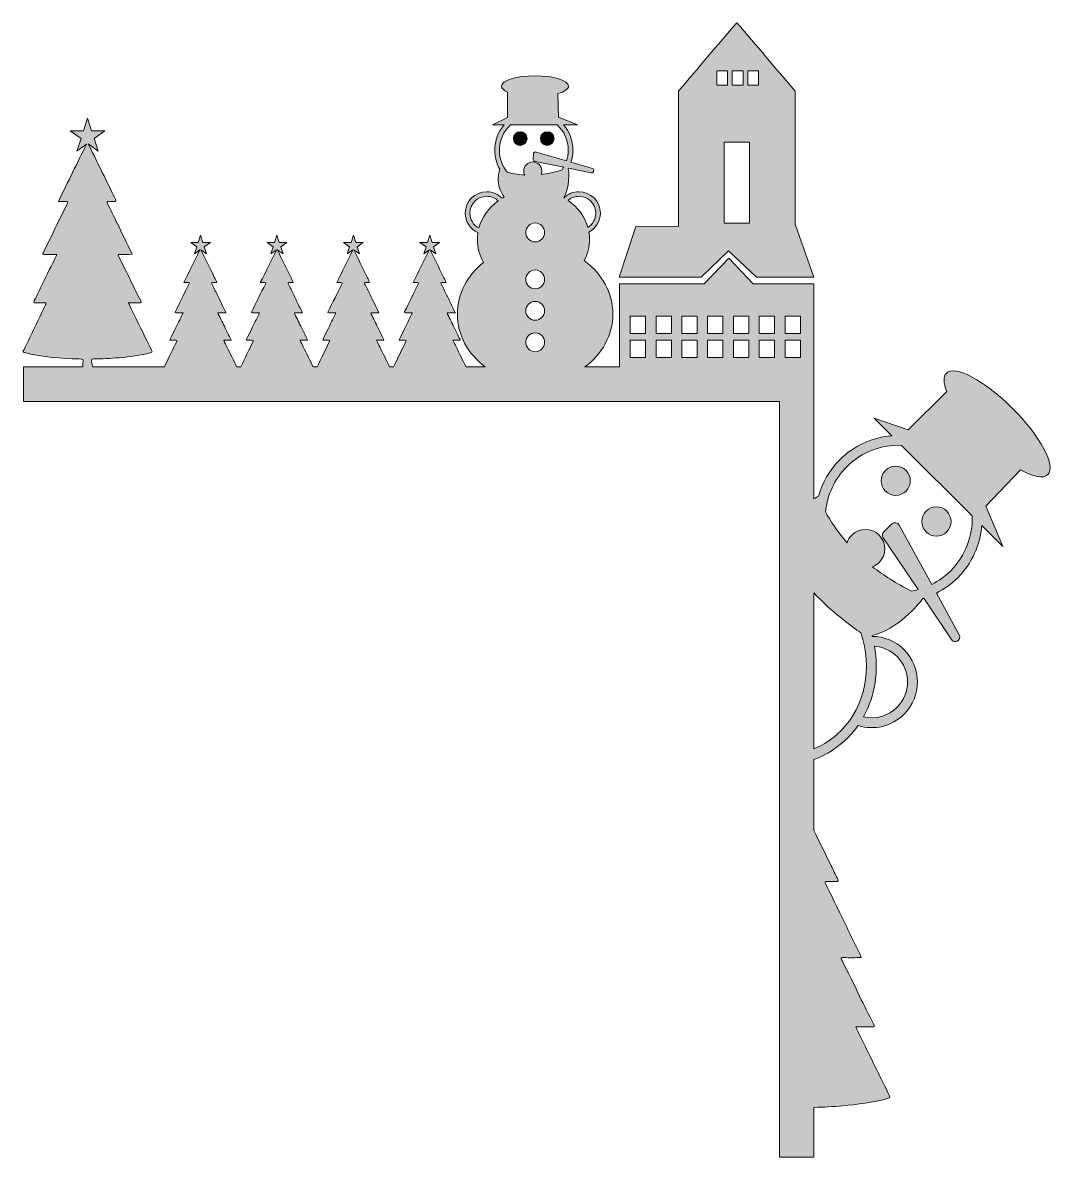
# Model space of a CAD drawing. Extents: x 229 to 2771, y -2895 to -104.
import ezdxf

# ---------------------------------------------------------------- set-up
doc = ezdxf.new("R2010")
doc.units = 0
doc.header["$MEASUREMENT"] = 0
doc.layers.add('Layer 1', color=7, linetype='Continuous')

# ---------------------------------------------------------------- blocks, each defined once
blk = doc.blocks.new('block 2')
at = {"layer": 'Layer 1', "true_color": 0xef5622}
h = blk.add_hatch(color=20, dxfattribs=at)
h.dxf.hatch_style = 2
edge = h.paths.add_edge_path()
edge.add_spline(control_points=[(1965.3, -665.1), (1965.3, -665.1), (2034.1, -729.9), (2034.1, -729.9), (2034.1, -729.9), (2175.4, -729.9), (2175.4, -729.9), (2175.4, -729.9), (2130.2, -602.1), (2130.2, -602.1), (2130.2, -602.1), (2129.3, -602.1), (2129.3, -602.1), (2129.3, -602.1), (2129.3, -272.4), (2129.3, -272.4), (2081.4, -216.4), (2033.5, -160.4), (1985.7, -104.3), (1937.8, -160.4), (1890, -216.4), (1842.1, -272.4), (1842.1, -272.4), (1842.1, -604.8), (1842.1, -604.8), (1842.1, -604.8), (1737.6, -605.8), (1737.6, -605.8), (1737.6, -605.8), (1696.3, -729.9), (1696.3, -729.9), (1696.3, -729.9), (1897.8, -729.9), (1897.8, -729.9), (1897.8, -729.9), (1965.3, -665.1), (1965.3, -665.1)], knot_values=[0, 0, 0, 0, 1, 1, 1, 2, 2, 2, 3, 3, 3, 4, 4, 4, 5, 5, 5, 6, 6, 6, 7, 7, 7, 8, 8, 8, 9, 9, 9, 10, 10, 10, 11, 11, 11, 12, 12, 12, 12], degree=3, periodic=1)
h.paths.add_polyline_path([(2017.2, -597.5), (1954.2, -597.5), (1954.2, -397.9), (2017.2, -397.9)])
h.paths.add_polyline_path([(2012.7, -222.8), (2039.4, -222.8), (2039.4, -258.3), (2012.7, -258.3)])
h.paths.add_polyline_path([(1974.6, -222.8), (2001.3, -222.8), (2001.3, -258.3), (1974.6, -258.3)])
h.paths.add_polyline_path([(1936.5, -222.8), (1963.2, -222.8), (1963.2, -258.3), (1936.5, -258.3)])
h = blk.add_hatch(color=20, dxfattribs=at)
h.dxf.hatch_style = 2
edge = h.paths.add_edge_path()
edge.add_spline(control_points=[(2663.8, -1053), (2594.9, -984.1), (2522.1, -945.4), (2501.1, -966.4), (2492.9, -974.6), (2493.8, -990.7), (2502, -1011.3), (2502, -1011.3), (2407.2, -1106.1), (2407.2, -1106.1), (2407.2, -1106.1), (2323.7, -1076.8), (2323.7, -1076.8), (2323.7, -1076.8), (2367.1, -1120.2), (2367.1, -1120.2), (2320.3, -1124), (2274.6, -1143.7), (2238.8, -1179.5), (2213.1, -1205.2), (2195.7, -1236.2), (2186.5, -1269), (2182.6, -1271), (2178.9, -1273.2), (2175.3, -1275.3), (2175.3, -1275.3), (2175.3, -985), (2175.3, -985), (2175.3, -985), (2175.4, -985), (2175.4, -985), (2175.4, -985), (2175.4, -746.5), (2175.4, -746.5), (2175.4, -746.5), (2026.2, -746.5), (2026.2, -746.5), (2026.2, -746.5), (1965.8, -683.8), (1965.8, -683.8), (1965.8, -683.8), (1905.4, -746.5), (1905.4, -746.5), (1905.4, -746.5), (1696.8, -746.5), (1696.8, -746.5), (1696.8, -746.5), (1696.8, -951.1), (1696.8, -951.1), (1696.8, -951.1), (1612.3, -951.1), (1612.3, -951.1), (1654.1, -919.9), (1680.8, -873.2), (1680.8, -821), (1680.8, -768.1), (1653.4, -720.8), (1610.6, -689.6), (1619, -673.5), (1623.5, -655.7), (1623.5, -637.8), (1623.5, -631.5), (1622.9, -625.4), (1621.9, -619.3), (1639.1, -610.4), (1650.2, -592.5), (1650.2, -572.7), (1650.2, -543.7), (1626.6, -520), (1597.6, -520), (1583.7, -520), (1570.6, -525.4), (1560.8, -535.1), (1560.5, -534.9), (1560.2, -534.7), (1559.9, -534.6), (1575.8, -508.9), (1572.5, -472.4), (1571.3, -463), (1571.4, -462.7), (1571.6, -462.4), (1571.7, -462.1), (1571.7, -462.1), (1627.8, -473.3), (1627.8, -473.3), (1630.4, -473.8), (1632.9, -472.3), (1633.8, -469.9), (1634.9, -467), (1633.3, -463.9), (1630.4, -463), (1630.4, -463), (1577.9, -447.6), (1577.9, -447.6), (1580.9, -438.2), (1582.6, -428.2), (1582.6, -417.7), (1582.6, -394.1), (1574, -372.4), (1559.8, -355.6), (1559.8, -355.6), (1594.1, -355.6), (1594.1, -355.6), (1594.1, -355.6), (1547.2, -336.5), (1547.2, -336.5), (1547.2, -336.5), (1545.8, -278.7), (1545.8, -278.7), (1561.9, -274), (1571.9, -267.5), (1571.9, -260.3), (1571.9, -246.3), (1534.9, -235), (1489.3, -235), (1443.7, -235), (1406.7, -246.3), (1406.7, -260.3), (1406.7, -265.7), (1412.4, -270.7), (1421.9, -274.8), (1421.9, -274.8), (1421.9, -337.7), (1421.9, -337.7), (1421.9, -337.7), (1384.6, -355.6), (1384.6, -355.6), (1384.6, -355.6), (1413.3, -355.6), (1413.3, -355.6), (1399.1, -372.4), (1390.5, -394.1), (1390.5, -417.7), (1390.5, -434.8), (1394.9, -450.8), (1402.8, -464.7), (1391.6, -500.5), (1406.7, -524.6), (1413.6, -533.2), (1411.9, -534.2), (1410.2, -535.2), (1408.5, -536.2), (1398.6, -525.9), (1385, -520), (1370.6, -520), (1341.5, -520), (1317.9, -543.7), (1317.9, -572.7), (1317.9, -593.6), (1330.3, -612.3), (1349.1, -620.7), (1348.2, -626.3), (1347.7, -632), (1347.7, -637.8), (1347.7, -657.4), (1353, -676.7), (1363, -693.9), (1323.4, -725), (1298.4, -770.5), (1298.4, -821), (1298.4, -873.2), (1325.1, -919.9), (1367, -951.1), (1367, -951.1), (1319.9, -951.1), (1319.9, -951.1), (1311.6, -934.7), (1303.6, -918.2), (1295.5, -901.7), (1292.9, -896.5), (1290.4, -891.3), (1287.6, -885.5), (1293.2, -885.5), (1298.2, -885.4), (1303.2, -885.5), (1305.9, -885.6), (1306.1, -884.9), (1305, -882.6), (1300.4, -873.6), (1295.7, -864.7), (1291.4, -855.5), (1285.9, -843.9), (1280.2, -832.3), (1274.3, -820.9), (1272.8, -818), (1273, -817.6), (1276.2, -817.9), (1281.7, -818.2), (1287.2, -818), (1293, -817.7), (1292.8, -817), (1292.7, -816.6), (1292.5, -816.2), (1285.7, -802.2), (1278.9, -788.2), (1272.1, -774.1), (1267.5, -764.8), (1263, -755.5), (1258.4, -746.3), (1257.3, -744.2), (1257.6, -743.5), (1260, -743.6), (1262.6, -743.7), (1265.4, -743.5), (1268, -743.7), (1270.9, -743.9), (1270.9, -742.9), (1269.7, -740.7), (1267.6, -736.7), (1265.7, -732.5), (1263.7, -728.4), (1253, -706.7), (1242.4, -685), (1231.7, -663.3), (1231.7, -663.2), (1231.6, -663.1), (1231.5, -663), (1231.5, -663), (1245.6, -673.2), (1245.6, -673.2), (1245.6, -673.2), (1239.9, -655.6), (1239.9, -655.6), (1239.9, -655.6), (1254.8, -644.8), (1254.8, -644.8), (1254.8, -644.8), (1236.4, -644.8), (1236.4, -644.8), (1236.4, -644.8), (1230.7, -627.2), (1230.7, -627.2), (1230.7, -627.2), (1224.9, -644.8), (1224.9, -644.8), (1224.9, -644.8), (1206.5, -644.8), (1206.5, -644.8), (1206.5, -644.8), (1221.4, -655.6), (1221.4, -655.6), (1221.4, -655.6), (1215.7, -673.2), (1215.7, -673.2), (1215.7, -673.2), (1229.2, -663.4), (1229.2, -663.4), (1216.2, -690), (1203.1, -716.6), (1189.8, -743.6), (1193.7, -743.6), (1196.9, -743.6), (1200.1, -743.6), (1203.9, -743.6), (1203.9, -743.6), (1202.2, -747.1), (1191.1, -769.6), (1180, -792.2), (1168.8, -814.8), (1167.6, -817.2), (1167.5, -818.2), (1170.7, -818.1), (1176.2, -817.9), (1181.7, -818), (1187.6, -818), (1187.1, -819.1), (1186.9, -819.7), (1186.6, -820.3), (1180.3, -833.2), (1174, -846.1), (1167.7, -859), (1163.8, -866.8), (1160.1, -874.7), (1156.1, -882.4), (1154.6, -885.2), (1155.4, -885.7), (1158.2, -885.5), (1162.1, -885.4), (1166, -885.6), (1169.9, -885.5), (1172.6, -885.3), (1173.3, -885.8), (1171.9, -888.5), (1161.8, -909.2), (1151.8, -930), (1141.7, -950.8), (1141.7, -950.9), (1141.7, -951), (1141.6, -951.1), (1141.6, -951.1), (1131.9, -951.1), (1131.9, -951.1), (1123.7, -934.7), (1115.7, -918.2), (1107.6, -901.7), (1105, -896.5), (1102.5, -891.3), (1099.6, -885.5), (1105.3, -885.5), (1110.3, -885.4), (1115.3, -885.5), (1118, -885.6), (1118.2, -884.9), (1117.1, -882.6), (1112.5, -873.6), (1107.8, -864.7), (1103.5, -855.5), (1098, -843.9), (1092.3, -832.3), (1086.3, -820.9), (1084.9, -818), (1085.1, -817.6), (1088.3, -817.9), (1093.8, -818.2), (1099.3, -818), (1105.1, -817.7), (1104.9, -817), (1104.7, -816.6), (1104.6, -816.2), (1097.8, -802.2), (1091, -788.2), (1084.1, -774.1), (1079.6, -764.8), (1075.1, -755.5), (1070.4, -746.3), (1069.4, -744.2), (1069.7, -743.5), (1072.1, -743.6), (1074.7, -743.7), (1077.4, -743.5), (1080.1, -743.7), (1083, -743.9), (1082.9, -742.9), (1081.8, -740.7), (1079.7, -736.7), (1077.8, -732.5), (1075.8, -728.4), (1065.1, -706.7), (1054.5, -685), (1043.8, -663.3), (1043.7, -663.2), (1043.7, -663.1), (1043.6, -663), (1043.6, -663), (1057.7, -673.2), (1057.7, -673.2), (1057.7, -673.2), (1052, -655.6), (1052, -655.6), (1052, -655.6), (1066.9, -644.8), (1066.9, -644.8), (1066.9, -644.8), (1048.4, -644.8), (1048.4, -644.8), (1048.4, -644.8), (1042.7, -627.2), (1042.7, -627.2), (1042.7, -627.2), (1037, -644.8), (1037, -644.8), (1037, -644.8), (1018.6, -644.8), (1018.6, -644.8), (1018.6, -644.8), (1033.5, -655.6), (1033.5, -655.6), (1033.5, -655.6), (1027.8, -673.2), (1027.8, -673.2), (1027.8, -673.2), (1041.3, -663.4), (1041.3, -663.4), (1028.2, -690), (1015.2, -716.6), (1001.9, -743.6), (1005.7, -743.6), (1008.9, -743.6), (1012.2, -743.6), (1015.9, -743.6), (1016, -743.6), (1014.3, -747.1), (1003.1, -769.6), (992, -792.2), (980.9, -814.8), (979.7, -817.2), (979.5, -818.2), (982.8, -818.1), (988.3, -817.9), (993.8, -818), (999.6, -818), (999.2, -819.1), (998.9, -819.7), (998.7, -820.3), (992.4, -833.2), (986.1, -846.1), (979.7, -859), (975.9, -866.8), (972.1, -874.7), (968.1, -882.4), (966.7, -885.2), (967.5, -885.7), (970.3, -885.5), (974.2, -885.4), (978.1, -885.6), (982, -885.5), (984.6, -885.3), (985.3, -885.8), (984, -888.5), (973.9, -909.2), (963.9, -930), (953.8, -950.8), (953.8, -950.9), (953.7, -951), (953.7, -951.1), (953.7, -951.1), (944, -951.1), (944, -951.1), (935.8, -934.7), (927.7, -918.2), (919.6, -901.7), (917.1, -896.5), (914.6, -891.3), (911.7, -885.5), (917.3, -885.5), (922.3, -885.4), (927.3, -885.5), (930.1, -885.6), (930.3, -884.9), (929.1, -882.6), (924.5, -873.6), (919.9, -864.7), (915.6, -855.5), (910.1, -843.9), (904.3, -832.3), (898.4, -820.9), (896.9, -818), (897.2, -817.6), (900.3, -817.9), (905.9, -818.2), (911.4, -818), (917.2, -817.7), (916.9, -817), (916.8, -816.6), (916.6, -816.2), (909.8, -802.2), (903, -788.2), (896.2, -774.1), (891.7, -764.8), (887.1, -755.5), (882.5, -746.3), (881.5, -744.2), (881.8, -743.5), (884.2, -743.6), (886.8, -743.7), (889.5, -743.5), (892.2, -743.7), (895.1, -743.9), (895, -742.9), (893.9, -740.7), (891.8, -736.7), (889.9, -732.5), (887.9, -728.4), (877.2, -706.7), (866.5, -685), (855.9, -663.3), (855.8, -663.2), (855.7, -663.1), (855.7, -663), (855.7, -663), (869.8, -673.2), (869.8, -673.2), (869.8, -673.2), (864, -655.6), (864, -655.6), (864, -655.6), (879, -644.8), (879, -644.8), (879, -644.8), (860.5, -644.8), (860.5, -644.8), (860.5, -644.8), (854.8, -627.2), (854.8, -627.2), (854.8, -627.2), (849.1, -644.8), (849.1, -644.8), (849.1, -644.8), (830.7, -644.8), (830.7, -644.8), (830.7, -644.8), (845.6, -655.6), (845.6, -655.6), (845.6, -655.6), (839.9, -673.2), (839.9, -673.2), (839.9, -673.2), (853.4, -663.4), (853.4, -663.4), (840.3, -690), (827.2, -716.6), (813.9, -743.6), (817.8, -743.6), (821, -743.6), (824.2, -743.6), (828, -743.6), (828, -743.6), (826.3, -747.1), (815.2, -769.6), (804.1, -792.2), (793, -814.8), (791.8, -817.2), (791.6, -818.2), (794.9, -818.1), (800.4, -817.9), (805.9, -818), (811.7, -818), (811.3, -819.1), (811, -819.7), (810.7, -820.3), (804.4, -833.2), (798.1, -846.1), (791.8, -859), (788, -866.8), (784.2, -874.7), (780.2, -882.4), (778.8, -885.2), (779.6, -885.7), (782.3, -885.5), (786.2, -885.4), (790.2, -885.6), (794, -885.5), (796.7, -885.3), (797.4, -885.8), (796.1, -888.5), (786, -909.2), (776, -930), (765.9, -950.8), (765.8, -950.9), (765.8, -951), (765.7, -951.1), (765.7, -951.1), (756.1, -951.1), (756.1, -951.1), (747.9, -934.7), (739.8, -918.2), (731.7, -901.7), (729.2, -896.5), (726.7, -891.3), (723.8, -885.5), (729.4, -885.5), (734.4, -885.4), (739.4, -885.5), (742.2, -885.6), (742.4, -884.9), (741.2, -882.6), (736.6, -873.6), (731.9, -864.7), (727.7, -855.5), (722.2, -843.9), (716.4, -832.3), (710.5, -820.9), (709, -818), (709.3, -817.6), (712.4, -817.9), (718, -818.2), (723.5, -818), (729.2, -817.7), (729, -817), (728.9, -816.6), (728.7, -816.2), (721.9, -802.2), (715.1, -788.2), (708.3, -774.2), (703.8, -764.8), (699.2, -755.5), (694.6, -746.3), (693.6, -744.2), (693.8, -743.5), (696.2, -743.6), (698.9, -743.7), (701.6, -743.5), (704.2, -743.7), (707.2, -743.9), (707.1, -742.9), (706, -740.7), (703.8, -736.7), (701.9, -732.5), (699.9, -728.4), (689.3, -706.7), (678.6, -685), (667.9, -663.3), (667.9, -663.2), (667.8, -663.1), (667.7, -663), (667.7, -663), (681.8, -673.2), (681.8, -673.2), (681.8, -673.2), (676.1, -655.6), (676.1, -655.6), (676.1, -655.6), (691.1, -644.8), (691.1, -644.8), (691.1, -644.8), (672.6, -644.8), (672.6, -644.8), (672.6, -644.8), (666.9, -627.2), (666.9, -627.2), (666.9, -627.2), (661.2, -644.8), (661.2, -644.8), (661.2, -644.8), (642.7, -644.8), (642.7, -644.8), (642.7, -644.8), (657.7, -655.6), (657.7, -655.6), (657.7, -655.6), (652, -673.2), (652, -673.2), (652, -673.2), (665.5, -663.4), (665.5, -663.4), (652.4, -690), (639.3, -716.6), (626, -743.6), (629.9, -743.6), (633.1, -743.6), (636.3, -743.6), (640.1, -743.6), (640.1, -743.6), (638.4, -747.1), (627.3, -769.7), (616.2, -792.2), (605, -814.8), (603.8, -817.2), (603.7, -818.2), (607, -818.1), (612.4, -817.8), (618, -818), (623.8, -818), (623.3, -819.1), (623.1, -819.7), (622.8, -820.3), (616.5, -833.2), (610.2, -846.1), (603.9, -859), (600.1, -866.8), (596.3, -874.7), (592.3, -882.4), (590.8, -885.2), (591.6, -885.7), (594.4, -885.5), (598.3, -885.4), (602.2, -885.6), (606.1, -885.5), (608.8, -885.4), (609.5, -885.8), (608.2, -888.5), (598, -909.2), (588, -930), (578, -950.8), (577.9, -950.9), (577.9, -951), (577.8, -951.1), (577.8, -951.1), (402.4, -951.1), (402.4, -951.1), (400.1, -949), (399.6, -944.8), (398.7, -936.3), (398.3, -932.2), (399.7, -931.4), (403.4, -931.4), (424.6, -931.3), (445.7, -930.2), (466.7, -928.4), (492.5, -926.1), (518.1, -922.8), (543.2, -916.1), (546.5, -915.2), (549, -914.7), (546.6, -910), (531.9, -880.6), (517.5, -851.1), (503, -821.6), (498.5, -812.5), (494.1, -803.4), (489.1, -793.1), (498.9, -793.1), (507.7, -792.9), (516.5, -793.2), (521.3, -793.4), (521.7, -792), (519.7, -788), (511.6, -772.2), (503.4, -756.5), (495.9, -740.5), (486.2, -719.9), (476.1, -699.7), (465.7, -679.5), (463.1, -674.5), (463.5, -673.9), (469.1, -674.2), (478.8, -674.9), (488.5, -674.5), (498.6, -673.9), (498.2, -672.8), (498, -672), (497.7, -671.4), (485.8, -646.7), (473.8, -622.1), (461.9, -597.4), (453.9, -581.1), (445.9, -564.7), (437.8, -548.4), (436, -544.9), (436.4, -543.5), (440.6, -543.7), (445.3, -544), (450, -543.5), (454.7, -543.9), (459.8, -544.2), (459.7, -542.5), (457.7, -538.7), (454, -531.6), (450.7, -524.2), (447.1, -517), (428.4, -478.9), (409.6, -440.8), (390.9, -402.6), (390.8, -402.4), (390.7, -402.2), (390.6, -402), (390.6, -402), (415.3, -420), (415.3, -420), (415.3, -420), (405.3, -389.2), (405.3, -389.2), (405.3, -389.2), (431.5, -370.1), (431.5, -370.1), (431.5, -370.1), (399.1, -370.1), (399.1, -370.1), (399.1, -370.1), (389.1, -339.3), (389.1, -339.3), (389.1, -339.3), (379.1, -370.1), (379.1, -370.1), (379.1, -370.1), (346.6, -370.1), (346.6, -370.1), (346.6, -370.1), (372.9, -389.2), (372.9, -389.2), (372.9, -389.2), (362.8, -420), (362.8, -420), (362.8, -420), (386.6, -402.8), (386.6, -402.8), (363.6, -449.5), (340.6, -496.2), (317.2, -543.8), (324, -543.8), (329.7, -543.8), (335.3, -543.8), (342, -543.8), (342, -543.8), (339, -549.9), (319.5, -589.5), (300, -629.2), (280.4, -668.8), (278.3, -673.1), (278, -674.9), (283.7, -674.6), (293.4, -674.2), (303.1, -674.5), (313.3, -674.5), (312.5, -676.5), (312.1, -677.5), (311.6, -678.6), (300.5, -701.2), (289.5, -723.9), (278.3, -746.6), (271.6, -760.3), (265, -774.1), (258, -787.6), (255.4, -792.6), (256.8, -793.4), (261.7, -793.2), (268.6, -792.9), (275.4, -793.3), (282.3, -793.1), (287, -792.9), (288.2, -793.7), (285.9, -798.4), (268.1, -834.9), (250.5, -871.4), (232.8, -907.9), (229.5, -914.6), (229.5, -914.6), (237, -916.5), (279.8, -927.5), (323.5, -930), (367.4, -931.4), (379.3, -931.7), (379.3, -931.4), (377.7, -943), (377.6, -943.8), (377.5, -944.5), (377.5, -945.3), (377.5, -947.9), (377.1, -949.8), (376.1, -951.1), (376.1, -951.1), (231.3, -951.1), (231.3, -951.1), (231.3, -951.1), (231.3, -1035.7), (231.3, -1035.7), (231.3, -1035.7), (2090.7, -1035.7), (2090.7, -1035.7), (2090.7, -1035.7), (2090.7, -1967.4), (2090.7, -1967.4), (2090.7, -1967.4), (2090.7, -1979.8), (2090.7, -1979.8), (2090.7, -1979.8), (2090.7, -2096.2), (2090.7, -2096.2), (2090.7, -2096.2), (2090.7, -2096.2), (2090.7, -2096.2), (2090.7, -2096.2), (2090.7, -2772.3), (2090.7, -2772.3), (2090.7, -2772.3), (2090.7, -2803.7), (2090.7, -2803.7), (2090.7, -2803.7), (2090.7, -2885.8), (2090.7, -2885.8), (2090.7, -2885.8), (2090.7, -2885.8), (2090.7, -2885.8), (2090.7, -2885.8), (2090.7, -2895.1), (2090.7, -2895.1), (2090.7, -2895.1), (2175.3, -2895.1), (2175.3, -2895.1), (2175.3, -2895.1), (2175.3, -2883), (2175.3, -2883), (2175.3, -2883), (2175.3, -2804), (2175.3, -2804), (2175.3, -2804), (2175.3, -2772.4), (2175.3, -2772.4), (2198.9, -2771.9), (2222.5, -2770.5), (2246, -2768.4), (2283, -2765.2), (2319.7, -2760.5), (2355.7, -2750.8), (2360.5, -2749.5), (2364, -2748.9), (2360.6, -2742.1), (2339.5, -2699.9), (2318.8, -2657.5), (2298, -2615.2), (2291.6, -2602.2), (2285.3, -2589.1), (2278.1, -2574.4), (2292.2, -2574.4), (2304.8, -2574.1), (2317.4, -2574.5), (2324.4, -2574.7), (2324.9, -2572.8), (2322, -2567), (2310.4, -2544.4), (2298.6, -2521.8), (2287.8, -2498.8), (2274, -2469.4), (2259.4, -2440.3), (2244.5, -2411.4), (2240.8, -2404.2), (2241.4, -2403.2), (2249.4, -2403.8), (2263.3, -2404.7), (2277.2, -2404.2), (2291.8, -2403.3), (2291.2, -2401.6), (2290.9, -2400.6), (2290.4, -2399.7), (2273.3, -2364.3), (2256.2, -2328.9), (2239, -2293.6), (2227.6, -2270.1), (2216.1, -2246.6), (2204.4, -2223.2), (2201.9, -2218.2), (2202.5, -2216.2), (2208.5, -2216.5), (2215.3, -2216.8), (2222, -2216.2), (2228.8, -2216.7), (2236.1, -2217.2), (2236, -2214.7), (2233.1, -2209.2), (2227.8, -2199), (2223, -2188.5), (2217.9, -2178.2), (2203.7, -2149.3), (2189.5, -2120.5), (2175.3, -2091.6), (2175.3, -2091.6), (2175.3, -1982), (2175.3, -1982), (2175.3, -1982), (2175.3, -1967.4), (2175.3, -1967.4), (2175.3, -1967.4), (2175.3, -1917), (2175.3, -1917), (2206.6, -1905), (2235, -1886.7), (2258.4, -1863.3), (2267.9, -1853.9), (2276.3, -1843.8), (2283.9, -1833.2), (2323.3, -1845.6), (2367, -1835.4), (2397, -1805.4), (2440.8, -1761.6), (2440.8, -1690.3), (2397, -1646.5), (2376, -1625.5), (2348.1, -1613.9), (2318.8, -1613.7), (2318.7, -1613), (2318.5, -1612.3), (2318.3, -1611.6), (2380.9, -1596.8), (2431, -1536.7), (2443.5, -1520.6), (2444.2, -1520.5), (2444.8, -1520.2), (2445.4, -1520), (2445.4, -1520), (2513.3, -1621.6), (2513.3, -1621.6), (2516.4, -1626.2), (2522.4, -1627.9), (2527.5, -1625.5), (2533.3, -1622.8), (2535.7, -1615.6), (2532.6, -1609.9), (2532.6, -1609.9), (2476.5, -1507.4), (2476.5, -1507.4), (2495.4, -1497.9), (2513.1, -1485.3), (2528.9, -1469.5), (2564.6, -1433.8), (2584.3, -1388), (2588.1, -1341.3), (2588.1, -1341.3), (2639.9, -1393.1), (2639.9, -1393.1), (2639.9, -1393.1), (2598, -1293.4), (2598, -1293.4), (2598, -1293.4), (2683.2, -1204), (2683.2, -1204), (2714.4, -1221.4), (2739.5, -1226.7), (2750.4, -1215.7), (2771.4, -1194.7), (2732.7, -1121.8), (2663.8, -1053)], knot_values=[0, 0, 0, 0, 1, 1, 1, 2, 2, 2, 3, 3, 3, 4, 4, 4, 5, 5, 5, 6, 6, 6, 7, 7, 7, 8, 8, 8, 9, 9, 9, 10, 10, 10, 11, 11, 11, 12, 12, 12, 13, 13, 13, 14, 14, 14, 15, 15, 15, 16, 16, 16, 17, 17, 17, 18, 18, 18, 19, 19, 19, 20, 20, 20, 21, 21, 21, 22, 22, 22, 23, 23, 23, 24, 24, 24, 25, 25, 25, 26, 26, 26, 27, 27, 27, 28, 28, 28, 29, 29, 29, 30, 30, 30, 31, 31, 31, 32, 32, 32, 33, 33, 33, 34, 34, 34, 35, 35, 35, 36, 36, 36, 37, 37, 37, 38, 38, 38, 39, 39, 39, 40, 40, 40, 41, 41, 41, 42, 42, 42, 43, 43, 43, 44, 44, 44, 45, 45, 45, 46, 46, 46, 47, 47, 47, 48, 48, 48, 49, 49, 49, 50, 50, 50, 51, 51, 51, 52, 52, 52, 53, 53, 53, 54, 54, 54, 55, 55, 55, 56, 56, 56, 57, 57, 57, 58, 58, 58, 59, 59, 59, 60, 60, 60, 61, 61, 61, 62, 62, 62, 63, 63, 63, 64, 64, 64, 65, 65, 65, 66, 66, 66, 67, 67, 67, 68, 68, 68, 69, 69, 69, 70, 70, 70, 71, 71, 71, 72, 72, 72, 73, 73, 73, 74, 74, 74, 75, 75, 75, 76, 76, 76, 77, 77, 77, 78, 78, 78, 79, 79, 79, 80, 80, 80, 81, 81, 81, 82, 82, 82, 83, 83, 83, 84, 84, 84, 85, 85, 85, 86, 86, 86, 87, 87, 87, 88, 88, 88, 89, 89, 89, 90, 90, 90, 91, 91, 91, 92, 92, 92, 93, 93, 93, 94, 94, 94, 95, 95, 95, 96, 96, 96, 97, 97, 97, 98, 98, 98, 99, 99, 99, 100, 100, 100, 101, 101, 101, 102, 102, 102, 103, 103, 103, 104, 104, 104, 105, 105, 105, 106, 106, 106, 107, 107, 107, 108, 108, 108, 109, 109, 109, 110, 110, 110, 111, 111, 111, 112, 112, 112, 113, 113, 113, 114, 114, 114, 115, 115, 115, 116, 116, 116, 117, 117, 117, 118, 118, 118, 119, 119, 119, 120, 120, 120, 121, 121, 121, 122, 122, 122, 123, 123, 123, 124, 124, 124, 125, 125, 125, 126, 126, 126, 127, 127, 127, 128, 128, 128, 129, 129, 129, 130, 130, 130, 131, 131, 131, 132, 132, 132, 133, 133, 133, 134, 134, 134, 135, 135, 135, 136, 136, 136, 137, 137, 137, 138, 138, 138, 139, 139, 139, 140, 140, 140, 141, 141, 141, 142, 142, 142, 143, 143, 143, 144, 144, 144, 145, 145, 145, 146, 146, 146, 147, 147, 147, 148, 148, 148, 149, 149, 149, 150, 150, 150, 151, 151, 151, 152, 152, 152, 153, 153, 153, 154, 154, 154, 155, 155, 155, 156, 156, 156, 157, 157, 157, 158, 158, 158, 159, 159, 159, 160, 160, 160, 161, 161, 161, 162, 162, 162, 163, 163, 163, 164, 164, 164, 165, 165, 165, 166, 166, 166, 167, 167, 167, 168, 168, 168, 169, 169, 169, 170, 170, 170, 171, 171, 171, 172, 172, 172, 173, 173, 173, 174, 174, 174, 175, 175, 175, 176, 176, 176, 177, 177, 177, 178, 178, 178, 179, 179, 179, 180, 180, 180, 181, 181, 181, 182, 182, 182, 183, 183, 183, 184, 184, 184, 185, 185, 185, 186, 186, 186, 187, 187, 187, 188, 188, 188, 189, 189, 189, 190, 190, 190, 191, 191, 191, 192, 192, 192, 193, 193, 193, 194, 194, 194, 195, 195, 195, 196, 196, 196, 197, 197, 197, 198, 198, 198, 199, 199, 199, 200, 200, 200, 201, 201, 201, 202, 202, 202, 203, 203, 203, 204, 204, 204, 205, 205, 205, 206, 206, 206, 207, 207, 207, 208, 208, 208, 209, 209, 209, 210, 210, 210, 211, 211, 211, 212, 212, 212, 213, 213, 213, 214, 214, 214, 215, 215, 215, 216, 216, 216, 217, 217, 217, 218, 218, 218, 219, 219, 219, 220, 220, 220, 221, 221, 221, 222, 222, 222, 223, 223, 223, 224, 224, 224, 225, 225, 225, 226, 226, 226, 227, 227, 227, 228, 228, 228, 229, 229, 229, 230, 230, 230, 231, 231, 231, 232, 232, 232, 233, 233, 233, 234, 234, 234, 235, 235, 235, 236, 236, 236, 237, 237, 237, 238, 238, 238, 239, 239, 239, 240, 240, 240, 241, 241, 241, 242, 242, 242, 243, 243, 243, 244, 244, 244, 245, 245, 245, 246, 246, 246, 247, 247, 247, 248, 248, 248, 249, 249, 249, 250, 250, 250, 251, 251, 251, 252, 252, 252, 253, 253, 253, 254, 254, 254, 255, 255, 255, 256, 256, 256, 257, 257, 257, 258, 258, 258, 259, 259, 259, 260, 260, 260, 261, 261, 261, 262, 262, 262, 263, 263, 263, 264, 264, 264, 265, 265, 265, 266, 266, 266, 267, 267, 267, 268, 268, 268, 269, 269, 269, 270, 270, 270, 271, 271, 271, 272, 272, 272, 273, 273, 273, 274, 274, 274, 275, 275, 275, 276, 276, 276, 277, 277, 277, 278, 278, 278, 279, 279, 279, 280, 280, 280, 281, 281, 281, 282, 282, 282, 283, 283, 283, 284, 284, 284, 285, 285, 285, 286, 286, 286, 287, 287, 287, 288, 288, 288, 289, 289, 289, 290, 290, 290, 291, 291, 291, 292, 292, 292, 293, 293, 293, 294, 294, 294, 295, 295, 295, 296, 296, 296, 297, 297, 297, 298, 298, 298, 299, 299, 299, 300, 300, 300, 301, 301, 301, 302, 302, 302, 303, 303, 303, 304, 304, 304, 305, 305, 305, 306, 306, 306, 307, 307, 307, 308, 308, 308, 309, 309, 309, 310, 310, 310, 311, 311, 311, 312, 312, 312, 313, 313, 313, 314, 314, 314, 315, 315, 315, 316, 316, 316, 317, 317, 317, 318, 318, 318, 319, 319, 319, 320, 320, 320, 321, 321, 321, 322, 322, 322, 323, 323, 323, 324, 324, 324, 325, 325, 325, 326, 326, 326, 327, 327, 327, 328, 328, 328, 329, 329, 329, 330, 330, 330, 330], degree=3, periodic=1)
edge = h.paths.add_edge_path()
edge.add_spline(control_points=[(1351.5, -609.3), (1338, -602.3), (1329.3, -588.2), (1329.3, -572.7), (1329.3, -549.9), (1347.8, -531.4), (1370.6, -531.4), (1381.2, -531.4), (1391.2, -535.4), (1398.8, -542.6), (1375.6, -559.4), (1358.7, -582.6), (1351.5, -609.3)], knot_values=[0, 0, 0, 0, 1, 1, 1, 2, 2, 2, 3, 3, 3, 4, 4, 4, 4], degree=3, periodic=1)
edge = h.paths.add_edge_path()
edge.add_spline(control_points=[(1489.8, -913.5), (1477, -913.5), (1466.6, -903.2), (1466.6, -890.3), (1466.6, -877.5), (1477, -867.2), (1489.8, -867.2), (1502.6, -867.2), (1513, -877.5), (1513, -890.3), (1513, -903.2), (1502.6, -913.5), (1489.8, -913.5)], knot_values=[0, 0, 0, 0, 1, 1, 1, 2, 2, 2, 3, 3, 3, 4, 4, 4, 4], degree=3, periodic=1)
edge = h.paths.add_edge_path()
edge.add_spline(control_points=[(1489.8, -836.2), (1477, -836.2), (1466.6, -825.9), (1466.6, -813), (1466.6, -800.2), (1477, -789.9), (1489.8, -789.9), (1502.6, -789.9), (1513, -800.2), (1513, -813), (1513, -825.9), (1502.6, -836.2), (1489.8, -836.2)], knot_values=[0, 0, 0, 0, 1, 1, 1, 2, 2, 2, 3, 3, 3, 4, 4, 4, 4], degree=3, periodic=1)
edge = h.paths.add_edge_path()
edge.add_spline(control_points=[(1489.8, -758.9), (1477, -758.9), (1466.6, -748.6), (1466.6, -735.8), (1466.6, -723), (1477, -712.6), (1489.8, -712.6), (1502.6, -712.6), (1513, -723), (1513, -735.8), (1513, -748.6), (1502.6, -758.9), (1489.8, -758.9)], knot_values=[0, 0, 0, 0, 1, 1, 1, 2, 2, 2, 3, 3, 3, 4, 4, 4, 4], degree=3, periodic=1)
edge = h.paths.add_edge_path()
edge.add_spline(control_points=[(1489.8, -643.4), (1477, -643.4), (1466.6, -633), (1466.6, -620.2), (1466.6, -607.4), (1477, -597), (1489.8, -597), (1502.6, -597), (1513, -607.4), (1513, -620.2), (1513, -633), (1502.6, -643.4), (1489.8, -643.4)], knot_values=[0, 0, 0, 0, 1, 1, 1, 2, 2, 2, 3, 3, 3, 4, 4, 4, 4], degree=3, periodic=1)
edge = h.paths.add_edge_path()
edge.add_spline(control_points=[(1504.4, -478.1), (1505.6, -475.4), (1506.2, -472.4), (1506.2, -469.2), (1506.2, -456.9), (1496.2, -446.9), (1483.9, -446.9), (1471.6, -446.9), (1461.6, -456.9), (1461.6, -469.2), (1461.6, -472.8), (1462.5, -476.3), (1464, -479.3), (1446.1, -478.1), (1431.6, -474.9), (1421.3, -471.7), (1409.1, -457), (1401.8, -438.2), (1401.8, -417.7), (1401.8, -393.2), (1412.3, -371.1), (1429, -355.6), (1429, -355.6), (1544, -355.6), (1544, -355.6), (1560.8, -371.1), (1571.2, -393.2), (1571.2, -417.7), (1571.2, -427.1), (1569.7, -436), (1566.9, -444.4), (1566.9, -444.4), (1492, -422.5), (1492, -422.5), (1488.7, -421.5), (1485.3, -424), (1485.3, -427.5), (1485.3, -427.5), (1485.1, -440.5), (1485.1, -440.5), (1485.1, -443), (1486.9, -445.3), (1489.4, -445.7), (1489.4, -445.7), (1560, -459.8), (1560, -459.8), (1558.7, -462), (1557.4, -464.1), (1555.9, -466.2), (1537.4, -472.5), (1520.1, -476.2), (1504.4, -478.1)], knot_values=[0, 0, 0, 0, 1, 1, 1, 2, 2, 2, 3, 3, 3, 4, 4, 4, 5, 5, 5, 6, 6, 6, 7, 7, 7, 8, 8, 8, 9, 9, 9, 10, 10, 10, 11, 11, 11, 12, 12, 12, 13, 13, 13, 14, 14, 14, 15, 15, 15, 16, 16, 16, 17, 17, 17, 17], degree=3, periodic=1)
edge = h.paths.add_edge_path()
edge.add_spline(control_points=[(1570.7, -541.4), (1578.1, -535), (1587.6, -531.4), (1597.6, -531.4), (1620.3, -531.4), (1638.8, -549.9), (1638.8, -572.7), (1638.8, -587.2), (1631.2, -600.4), (1619.3, -607.7), (1611.7, -581.1), (1594.3, -557.9), (1570.7, -541.4)], knot_values=[0, 0, 0, 0, 1, 1, 1, 2, 2, 2, 3, 3, 3, 4, 4, 4, 4], degree=3, periodic=1)
h.paths.add_polyline_path([(1761.5, -927.6), (1723.7, -927.6), (1723.7, -885.4), (1761.5, -885.4)])
h.paths.add_polyline_path([(1761.5, -868.7), (1723.7, -868.7), (1723.7, -826.5), (1761.5, -826.5)])
h.paths.add_polyline_path([(1824.9, -927.6), (1787.1, -927.6), (1787.1, -885.4), (1824.9, -885.4)])
h.paths.add_polyline_path([(1824.9, -868.7), (1787.1, -868.7), (1787.1, -826.5), (1824.9, -826.5)])
h.paths.add_polyline_path([(1888.3, -927.6), (1850.5, -927.6), (1850.5, -885.4), (1888.3, -885.4)])
h.paths.add_polyline_path([(1888.3, -868.7), (1850.5, -868.7), (1850.5, -826.5), (1888.3, -826.5)])
h.paths.add_polyline_path([(1951.7, -927.6), (1914, -927.6), (1914, -885.4), (1951.7, -885.4)])
h.paths.add_polyline_path([(1951.7, -868.7), (1914, -868.7), (1914, -826.5), (1951.7, -826.5)])
h.paths.add_polyline_path([(2015.2, -927.6), (1977.4, -927.6), (1977.4, -885.4), (2015.2, -885.4)])
h.paths.add_polyline_path([(2015.2, -868.7), (1977.4, -868.7), (1977.4, -826.5), (2015.2, -826.5)])
h.paths.add_polyline_path([(2078.6, -927.6), (2040.8, -927.6), (2040.8, -885.4), (2078.6, -885.4)])
h.paths.add_polyline_path([(2078.6, -868.7), (2040.8, -868.7), (2040.8, -826.5), (2078.6, -826.5)])
h.paths.add_polyline_path([(2142, -927.6), (2104.3, -927.6), (2104.3, -885.4), (2142, -885.4)])
h.paths.add_polyline_path([(2142, -868.7), (2104.3, -868.7), (2104.3, -826.5), (2142, -826.5)])
edge = h.paths.add_edge_path()
edge.add_spline(control_points=[(2241.3, -1846.1), (2222.1, -1865.3), (2200, -1880.2), (2175.3, -1890.8), (2175.3, -1890.8), (2175.3, -1507.1), (2175.3, -1507.1), (2219.9, -1554.1), (2267.9, -1589.2), (2291, -1605), (2319.1, -1691.1), (2303.4, -1784), (2241.3, -1846.1)], knot_values=[0, 0, 0, 0, 1, 1, 1, 2, 2, 2, 3, 3, 3, 4, 4, 4, 4], degree=3, periodic=1)
edge = h.paths.add_edge_path()
edge.add_spline(control_points=[(2324.2, -1638.2), (2345.1, -1639.7), (2364.7, -1648.6), (2379.8, -1663.7), (2414.2, -1698), (2414.2, -1753.9), (2379.8, -1788.2), (2357.9, -1810.1), (2326.6, -1818.6), (2297.4, -1811.7), (2326.2, -1760), (2334.9, -1698.7), (2324.2, -1638.2)], knot_values=[0, 0, 0, 0, 1, 1, 1, 2, 2, 2, 3, 3, 3, 4, 4, 4, 4], degree=3, periodic=1)
edge = h.paths.add_edge_path()
edge.add_spline(control_points=[(2511.7, -1452.3), (2497.6, -1466.4), (2481.7, -1477.6), (2464.9, -1486.1), (2464.9, -1486.1), (2385, -1340), (2385, -1340), (2381.4, -1333.4), (2372.5, -1332.1), (2367.2, -1337.3), (2367.2, -1337.3), (2347.4, -1356.7), (2347.4, -1356.7), (2343.4, -1360.5), (2342.8, -1366.5), (2345.9, -1371), (2345.9, -1371), (2431.3, -1498.9), (2431.3, -1498.9), (2426, -1500.3), (2420.7, -1501.5), (2415.4, -1502.4), (2377.9, -1484), (2346.3, -1463.5), (2319.6, -1442.5), (2325.5, -1440.2), (2331.1, -1436.7), (2335.8, -1431.9), (2354.4, -1413.3), (2354.4, -1383.2), (2335.8, -1364.5), (2317.2, -1346), (2287.1, -1346), (2268.5, -1364.5), (2263, -1370), (2259.2, -1376.5), (2256.9, -1383.4), (2231.7, -1354.6), (2214.8, -1327.9), (2203.9, -1307.4), (2207.8, -1267), (2225.1, -1227.6), (2256, -1196.7), (2293, -1159.6), (2342.2, -1142.1), (2390.8, -1144), (2390.8, -1144), (2564.4, -1317.5), (2564.4, -1317.5), (2566.2, -1366.1), (2548.7, -1415.3), (2511.7, -1452.3)], knot_values=[0, 0, 0, 0, 1, 1, 1, 2, 2, 2, 3, 3, 3, 4, 4, 4, 5, 5, 5, 6, 6, 6, 7, 7, 7, 8, 8, 8, 9, 9, 9, 10, 10, 10, 11, 11, 11, 12, 12, 12, 13, 13, 13, 14, 14, 14, 15, 15, 15, 16, 16, 16, 17, 17, 17, 17], degree=3, periodic=1)
h = blk.add_hatch(color=20, dxfattribs=at)
h.dxf.hatch_style = 2
edge = h.paths.add_edge_path()
edge.add_spline(control_points=[(1453.2, -372.4), (1443.9, -372.4), (1436.4, -380), (1436.4, -389.2), (1436.4, -398.5), (1443.9, -406), (1453.2, -406), (1462.5, -406), (1470, -398.5), (1470, -389.2), (1470, -380), (1462.5, -372.4), (1453.2, -372.4)], knot_values=[0, 0, 0, 0, 1, 1, 1, 2, 2, 2, 3, 3, 3, 4, 4, 4, 4], degree=3, periodic=1)
h = blk.add_hatch(color=20, dxfattribs=at)
h.dxf.hatch_style = 2
edge = h.paths.add_edge_path()
edge.add_spline(control_points=[(1519.5, -406), (1528.8, -406), (1536.4, -398.5), (1536.4, -389.2), (1536.4, -380), (1528.8, -372.4), (1519.5, -372.4), (1510.3, -372.4), (1502.7, -380), (1502.7, -389.2), (1502.7, -398.5), (1510.3, -406), (1519.5, -406)], knot_values=[0, 0, 0, 0, 1, 1, 1, 2, 2, 2, 3, 3, 3, 4, 4, 4, 4], degree=3, periodic=1)
h = blk.add_hatch(color=20, dxfattribs=at)
h.dxf.hatch_style = 2
edge = h.paths.add_edge_path()
edge.add_spline(control_points=[(2351.1, -1205.8), (2337.1, -1219.8), (2337.1, -1242.5), (2351.1, -1256.5), (2365.1, -1270.5), (2387.9, -1270.5), (2401.9, -1256.5), (2415.9, -1242.5), (2415.9, -1219.8), (2401.9, -1205.8), (2387.9, -1191.7), (2365.1, -1191.7), (2351.1, -1205.8)], knot_values=[0, 0, 0, 0, 1, 1, 1, 2, 2, 2, 3, 3, 3, 4, 4, 4, 4], degree=3, periodic=1)
h = blk.add_hatch(color=20, dxfattribs=at)
h.dxf.hatch_style = 2
edge = h.paths.add_edge_path()
edge.add_spline(control_points=[(2451.3, -1305.9), (2437.3, -1319.9), (2437.3, -1342.7), (2451.3, -1356.7), (2465.3, -1370.7), (2488, -1370.7), (2502, -1356.7), (2516.1, -1342.7), (2516.1, -1319.9), (2502, -1305.9), (2488, -1291.9), (2465.3, -1291.9), (2451.3, -1305.9)], knot_values=[0, 0, 0, 0, 1, 1, 1, 2, 2, 2, 3, 3, 3, 4, 4, 4, 4], degree=3, periodic=1)
at = {"layer": 'Layer 1', "lineweight": 0}
for points in [[(1936.5, -222.8), (1963.2, -222.8), (1963.2, -258.3), (1936.5, -258.3), (1936.5, -222.8)], [(1974.6, -222.8), (2001.3, -222.8), (2001.3, -258.3), (1974.6, -258.3), (1974.6, -222.8)], [(2012.7, -222.8), (2039.4, -222.8), (2039.4, -258.3), (2012.7, -258.3), (2012.7, -222.8)], [(2017.2, -597.5), (1954.2, -597.5), (1954.2, -397.9), (2017.2, -397.9), (2017.2, -597.5)], [(1761.5, -868.7), (1723.7, -868.7), (1723.7, -826.5), (1761.5, -826.5), (1761.5, -868.7)], [(1824.9, -868.7), (1787.1, -868.7), (1787.1, -826.5), (1824.9, -826.5), (1824.9, -868.7)], [(1888.3, -868.7), (1850.5, -868.7), (1850.5, -826.5), (1888.3, -826.5), (1888.3, -868.7)], [(1951.7, -868.7), (1914, -868.7), (1914, -826.5), (1951.7, -826.5), (1951.7, -868.7)], [(2015.2, -868.7), (1977.4, -868.7), (1977.4, -826.5), (2015.2, -826.5), (2015.2, -868.7)], [(2078.6, -868.7), (2040.8, -868.7), (2040.8, -826.5), (2078.6, -826.5), (2078.6, -868.7)], [(2142, -868.7), (2104.3, -868.7), (2104.3, -826.5), (2142, -826.5), (2142, -868.7)], [(1761.5, -927.6), (1723.7, -927.6), (1723.7, -885.4), (1761.5, -885.4), (1761.5, -927.6)], [(1824.9, -927.6), (1787.1, -927.6), (1787.1, -885.4), (1824.9, -885.4), (1824.9, -927.6)], [(1888.3, -927.6), (1850.5, -927.6), (1850.5, -885.4), (1888.3, -885.4), (1888.3, -927.6)], [(1951.7, -927.6), (1914, -927.6), (1914, -885.4), (1951.7, -885.4), (1951.7, -927.6)], [(2015.2, -927.6), (1977.4, -927.6), (1977.4, -885.4), (2015.2, -885.4), (2015.2, -927.6)], [(2078.6, -927.6), (2040.8, -927.6), (2040.8, -885.4), (2078.6, -885.4), (2078.6, -927.6)], [(2142, -927.6), (2104.3, -927.6), (2104.3, -885.4), (2142, -885.4), (2142, -927.6)]]:
    blk.add_lwpolyline(points, dxfattribs=at)
for points, knots in [([(1965.3, -665.1), (1965.3, -665.1), (2034.1, -729.9), (2034.1, -729.9), (2034.1, -729.9), (2175.4, -729.9), (2175.4, -729.9), (2175.4, -729.9), (2130.2, -602.1), (2130.2, -602.1), (2130.2, -602.1), (2129.3, -602.1), (2129.3, -602.1), (2129.3, -602.1), (2129.3, -272.4), (2129.3, -272.4), (2081.4, -216.4), (2033.5, -160.4), (1985.7, -104.3), (1937.8, -160.4), (1890, -216.4), (1842.1, -272.4), (1842.1, -272.4), (1842.1, -604.8), (1842.1, -604.8), (1842.1, -604.8), (1737.6, -605.8), (1737.6, -605.8), (1737.6, -605.8), (1696.3, -729.9), (1696.3, -729.9), (1696.3, -729.9), (1897.8, -729.9), (1897.8, -729.9), (1897.8, -729.9), (1965.3, -665.1), (1965.3, -665.1)], [0, 0, 0, 0, 1, 1, 1, 2, 2, 2, 3, 3, 3, 4, 4, 4, 5, 5, 5, 6, 6, 6, 7, 7, 7, 8, 8, 8, 9, 9, 9, 10, 10, 10, 11, 11, 11, 12, 12, 12, 12]), ([(2663.8, -1053), (2594.9, -984.1), (2522.1, -945.4), (2501.1, -966.4), (2492.9, -974.6), (2493.8, -990.7), (2502, -1011.3), (2502, -1011.3), (2407.2, -1106.1), (2407.2, -1106.1), (2407.2, -1106.1), (2323.7, -1076.8), (2323.7, -1076.8), (2323.7, -1076.8), (2367.1, -1120.2), (2367.1, -1120.2), (2320.3, -1124), (2274.6, -1143.7), (2238.8, -1179.5), (2213.1, -1205.2), (2195.7, -1236.2), (2186.5, -1269), (2182.6, -1271), (2178.9, -1273.2), (2175.3, -1275.3), (2175.3, -1275.3), (2175.3, -985), (2175.3, -985), (2175.3, -985), (2175.4, -985), (2175.4, -985), (2175.4, -985), (2175.4, -746.5), (2175.4, -746.5), (2175.4, -746.5), (2026.2, -746.5), (2026.2, -746.5), (2026.2, -746.5), (1965.8, -683.8), (1965.8, -683.8), (1965.8, -683.8), (1905.4, -746.5), (1905.4, -746.5), (1905.4, -746.5), (1696.8, -746.5), (1696.8, -746.5), (1696.8, -746.5), (1696.8, -951.1), (1696.8, -951.1), (1696.8, -951.1), (1612.3, -951.1), (1612.3, -951.1), (1654.1, -919.9), (1680.8, -873.2), (1680.8, -821), (1680.8, -768.1), (1653.4, -720.8), (1610.6, -689.6), (1619, -673.5), (1623.5, -655.7), (1623.5, -637.8), (1623.5, -631.5), (1622.9, -625.4), (1621.9, -619.3), (1639.1, -610.4), (1650.2, -592.5), (1650.2, -572.7), (1650.2, -543.7), (1626.6, -520), (1597.6, -520), (1583.7, -520), (1570.6, -525.4), (1560.8, -535.1), (1560.5, -534.9), (1560.2, -534.7), (1559.9, -534.6), (1575.8, -508.9), (1572.5, -472.4), (1571.3, -463), (1571.4, -462.7), (1571.6, -462.4), (1571.7, -462.1), (1571.7, -462.1), (1627.8, -473.3), (1627.8, -473.3), (1630.4, -473.8), (1632.9, -472.3), (1633.8, -469.9), (1634.9, -467), (1633.3, -463.9), (1630.4, -463), (1630.4, -463), (1577.9, -447.6), (1577.9, -447.6), (1580.9, -438.2), (1582.6, -428.2), (1582.6, -417.7), (1582.6, -394.1), (1574, -372.4), (1559.8, -355.6), (1559.8, -355.6), (1594.1, -355.6), (1594.1, -355.6), (1594.1, -355.6), (1547.2, -336.5), (1547.2, -336.5), (1547.2, -336.5), (1545.8, -278.7), (1545.8, -278.7), (1561.9, -274), (1571.9, -267.5), (1571.9, -260.3), (1571.9, -246.3), (1534.9, -235), (1489.3, -235), (1443.7, -235), (1406.7, -246.3), (1406.7, -260.3), (1406.7, -265.7), (1412.4, -270.7), (1421.9, -274.8), (1421.9, -274.8), (1421.9, -337.7), (1421.9, -337.7), (1421.9, -337.7), (1384.6, -355.6), (1384.6, -355.6), (1384.6, -355.6), (1413.3, -355.6), (1413.3, -355.6), (1399.1, -372.4), (1390.5, -394.1), (1390.5, -417.7), (1390.5, -434.8), (1394.9, -450.8), (1402.8, -464.7), (1391.6, -500.5), (1406.7, -524.6), (1413.6, -533.2), (1411.9, -534.2), (1410.2, -535.2), (1408.5, -536.2), (1398.6, -525.9), (1385, -520), (1370.6, -520), (1341.5, -520), (1317.9, -543.7), (1317.9, -572.7), (1317.9, -593.6), (1330.3, -612.3), (1349.1, -620.7), (1348.2, -626.3), (1347.7, -632), (1347.7, -637.8), (1347.7, -657.4), (1353, -676.7), (1363, -693.9), (1323.4, -725), (1298.4, -770.5), (1298.4, -821), (1298.4, -873.2), (1325.1, -919.9), (1367, -951.1), (1367, -951.1), (1319.9, -951.1), (1319.9, -951.1), (1311.6, -934.7), (1303.6, -918.2), (1295.5, -901.7), (1292.9, -896.5), (1290.4, -891.3), (1287.6, -885.5), (1293.2, -885.5), (1298.2, -885.4), (1303.2, -885.5), (1305.9, -885.6), (1306.1, -884.9), (1305, -882.6), (1300.4, -873.6), (1295.7, -864.7), (1291.4, -855.5), (1285.9, -843.9), (1280.2, -832.3), (1274.3, -820.9), (1272.8, -818), (1273, -817.6), (1276.2, -817.9), (1281.7, -818.2), (1287.2, -818), (1293, -817.7), (1292.8, -817), (1292.7, -816.6), (1292.5, -816.2), (1285.7, -802.2), (1278.9, -788.2), (1272.1, -774.1), (1267.5, -764.8), (1263, -755.5), (1258.4, -746.3), (1257.3, -744.2), (1257.6, -743.5), (1260, -743.6), (1262.6, -743.7), (1265.4, -743.5), (1268, -743.7), (1270.9, -743.9), (1270.9, -742.9), (1269.7, -740.7), (1267.6, -736.7), (1265.7, -732.5), (1263.7, -728.4), (1253, -706.7), (1242.4, -685), (1231.7, -663.3), (1231.7, -663.2), (1231.6, -663.1), (1231.5, -663), (1231.5, -663), (1245.6, -673.2), (1245.6, -673.2), (1245.6, -673.2), (1239.9, -655.6), (1239.9, -655.6), (1239.9, -655.6), (1254.8, -644.8), (1254.8, -644.8), (1254.8, -644.8), (1236.4, -644.8), (1236.4, -644.8), (1236.4, -644.8), (1230.7, -627.2), (1230.7, -627.2), (1230.7, -627.2), (1224.9, -644.8), (1224.9, -644.8), (1224.9, -644.8), (1206.5, -644.8), (1206.5, -644.8), (1206.5, -644.8), (1221.4, -655.6), (1221.4, -655.6), (1221.4, -655.6), (1215.7, -673.2), (1215.7, -673.2), (1215.7, -673.2), (1229.2, -663.4), (1229.2, -663.4), (1216.2, -690), (1203.1, -716.6), (1189.8, -743.6), (1193.7, -743.6), (1196.9, -743.6), (1200.1, -743.6), (1203.9, -743.6), (1203.9, -743.6), (1202.2, -747.1), (1191.1, -769.6), (1180, -792.2), (1168.8, -814.8), (1167.6, -817.2), (1167.5, -818.2), (1170.7, -818.1), (1176.2, -817.9), (1181.7, -818), (1187.6, -818), (1187.1, -819.1), (1186.9, -819.7), (1186.6, -820.3), (1180.3, -833.2), (1174, -846.1), (1167.7, -859), (1163.8, -866.8), (1160.1, -874.7), (1156.1, -882.4), (1154.6, -885.2), (1155.4, -885.7), (1158.2, -885.5), (1162.1, -885.4), (1166, -885.6), (1169.9, -885.5), (1172.6, -885.3), (1173.3, -885.8), (1171.9, -888.5), (1161.8, -909.2), (1151.8, -930), (1141.7, -950.8), (1141.7, -950.9), (1141.7, -951), (1141.6, -951.1), (1141.6, -951.1), (1131.9, -951.1), (1131.9, -951.1), (1123.7, -934.7), (1115.7, -918.2), (1107.6, -901.7), (1105, -896.5), (1102.5, -891.3), (1099.6, -885.5), (1105.3, -885.5), (1110.3, -885.4), (1115.3, -885.5), (1118, -885.6), (1118.2, -884.9), (1117.1, -882.6), (1112.5, -873.6), (1107.8, -864.7), (1103.5, -855.5), (1098, -843.9), (1092.3, -832.3), (1086.3, -820.9), (1084.9, -818), (1085.1, -817.6), (1088.3, -817.9), (1093.8, -818.2), (1099.3, -818), (1105.1, -817.7), (1104.9, -817), (1104.7, -816.6), (1104.6, -816.2), (1097.8, -802.2), (1091, -788.2), (1084.1, -774.1), (1079.6, -764.8), (1075.1, -755.5), (1070.4, -746.3), (1069.4, -744.2), (1069.7, -743.5), (1072.1, -743.6), (1074.7, -743.7), (1077.4, -743.5), (1080.1, -743.7), (1083, -743.9), (1082.9, -742.9), (1081.8, -740.7), (1079.7, -736.7), (1077.8, -732.5), (1075.8, -728.4), (1065.1, -706.7), (1054.5, -685), (1043.8, -663.3), (1043.7, -663.2), (1043.7, -663.1), (1043.6, -663), (1043.6, -663), (1057.7, -673.2), (1057.7, -673.2), (1057.7, -673.2), (1052, -655.6), (1052, -655.6), (1052, -655.6), (1066.9, -644.8), (1066.9, -644.8), (1066.9, -644.8), (1048.4, -644.8), (1048.4, -644.8), (1048.4, -644.8), (1042.7, -627.2), (1042.7, -627.2), (1042.7, -627.2), (1037, -644.8), (1037, -644.8), (1037, -644.8), (1018.6, -644.8), (1018.6, -644.8), (1018.6, -644.8), (1033.5, -655.6), (1033.5, -655.6), (1033.5, -655.6), (1027.8, -673.2), (1027.8, -673.2), (1027.8, -673.2), (1041.3, -663.4), (1041.3, -663.4), (1028.2, -690), (1015.2, -716.6), (1001.9, -743.6), (1005.7, -743.6), (1008.9, -743.6), (1012.2, -743.6), (1015.9, -743.6), (1016, -743.6), (1014.3, -747.1), (1003.1, -769.6), (992, -792.2), (980.9, -814.8), (979.7, -817.2), (979.5, -818.2), (982.8, -818.1), (988.3, -817.9), (993.8, -818), (999.6, -818), (999.2, -819.1), (998.9, -819.7), (998.7, -820.3), (992.4, -833.2), (986.1, -846.1), (979.7, -859), (975.9, -866.8), (972.1, -874.7), (968.1, -882.4), (966.7, -885.2), (967.5, -885.7), (970.3, -885.5), (974.2, -885.4), (978.1, -885.6), (982, -885.5), (984.6, -885.3), (985.3, -885.8), (984, -888.5), (973.9, -909.2), (963.9, -930), (953.8, -950.8), (953.8, -950.9), (953.7, -951), (953.7, -951.1), (953.7, -951.1), (944, -951.1), (944, -951.1), (935.8, -934.7), (927.7, -918.2), (919.6, -901.7), (917.1, -896.5), (914.6, -891.3), (911.7, -885.5), (917.3, -885.5), (922.3, -885.4), (927.3, -885.5), (930.1, -885.6), (930.3, -884.9), (929.1, -882.6), (924.5, -873.6), (919.9, -864.7), (915.6, -855.5), (910.1, -843.9), (904.3, -832.3), (898.4, -820.9), (896.9, -818), (897.2, -817.6), (900.3, -817.9), (905.9, -818.2), (911.4, -818), (917.2, -817.7), (916.9, -817), (916.8, -816.6), (916.6, -816.2), (909.8, -802.2), (903, -788.2), (896.2, -774.1), (891.7, -764.8), (887.1, -755.5), (882.5, -746.3), (881.5, -744.2), (881.8, -743.5), (884.2, -743.6), (886.8, -743.7), (889.5, -743.5), (892.2, -743.7), (895.1, -743.9), (895, -742.9), (893.9, -740.7), (891.8, -736.7), (889.9, -732.5), (887.9, -728.4), (877.2, -706.7), (866.5, -685), (855.9, -663.3), (855.8, -663.2), (855.7, -663.1), (855.7, -663), (855.7, -663), (869.8, -673.2), (869.8, -673.2), (869.8, -673.2), (864, -655.6), (864, -655.6), (864, -655.6), (879, -644.8), (879, -644.8), (879, -644.8), (860.5, -644.8), (860.5, -644.8), (860.5, -644.8), (854.8, -627.2), (854.8, -627.2), (854.8, -627.2), (849.1, -644.8), (849.1, -644.8), (849.1, -644.8), (830.7, -644.8), (830.7, -644.8), (830.7, -644.8), (845.6, -655.6), (845.6, -655.6), (845.6, -655.6), (839.9, -673.2), (839.9, -673.2), (839.9, -673.2), (853.4, -663.4), (853.4, -663.4), (840.3, -690), (827.2, -716.6), (813.9, -743.6), (817.8, -743.6), (821, -743.6), (824.2, -743.6), (828, -743.6), (828, -743.6), (826.3, -747.1), (815.2, -769.6), (804.1, -792.2), (793, -814.8), (791.8, -817.2), (791.6, -818.2), (794.9, -818.1), (800.4, -817.9), (805.9, -818), (811.7, -818), (811.3, -819.1), (811, -819.7), (810.7, -820.3), (804.4, -833.2), (798.1, -846.1), (791.8, -859), (788, -866.8), (784.2, -874.7), (780.2, -882.4), (778.8, -885.2), (779.6, -885.7), (782.3, -885.5), (786.2, -885.4), (790.2, -885.6), (794, -885.5), (796.7, -885.3), (797.4, -885.8), (796.1, -888.5), (786, -909.2), (776, -930), (765.9, -950.8), (765.8, -950.9), (765.8, -951), (765.7, -951.1), (765.7, -951.1), (756.1, -951.1), (756.1, -951.1), (747.9, -934.7), (739.8, -918.2), (731.7, -901.7), (729.2, -896.5), (726.7, -891.3), (723.8, -885.5), (729.4, -885.5), (734.4, -885.4), (739.4, -885.5), (742.2, -885.6), (742.4, -884.9), (741.2, -882.6), (736.6, -873.6), (731.9, -864.7), (727.7, -855.5), (722.2, -843.9), (716.4, -832.3), (710.5, -820.9), (709, -818), (709.3, -817.6), (712.4, -817.9), (718, -818.2), (723.5, -818), (729.2, -817.7), (729, -817), (728.9, -816.6), (728.7, -816.2), (721.9, -802.2), (715.1, -788.2), (708.3, -774.2), (703.8, -764.8), (699.2, -755.5), (694.6, -746.3), (693.6, -744.2), (693.8, -743.5), (696.2, -743.6), (698.9, -743.7), (701.6, -743.5), (704.2, -743.7), (707.2, -743.9), (707.1, -742.9), (706, -740.7), (703.8, -736.7), (701.9, -732.5), (699.9, -728.4), (689.3, -706.7), (678.6, -685), (667.9, -663.3), (667.9, -663.2), (667.8, -663.1), (667.7, -663), (667.7, -663), (681.8, -673.2), (681.8, -673.2), (681.8, -673.2), (676.1, -655.6), (676.1, -655.6), (676.1, -655.6), (691.1, -644.8), (691.1, -644.8), (691.1, -644.8), (672.6, -644.8), (672.6, -644.8), (672.6, -644.8), (666.9, -627.2), (666.9, -627.2), (666.9, -627.2), (661.2, -644.8), (661.2, -644.8), (661.2, -644.8), (642.7, -644.8), (642.7, -644.8), (642.7, -644.8), (657.7, -655.6), (657.7, -655.6), (657.7, -655.6), (652, -673.2), (652, -673.2), (652, -673.2), (665.5, -663.4), (665.5, -663.4), (652.4, -690), (639.3, -716.6), (626, -743.6), (629.9, -743.6), (633.1, -743.6), (636.3, -743.6), (640.1, -743.6), (640.1, -743.6), (638.4, -747.1), (627.3, -769.7), (616.2, -792.2), (605, -814.8), (603.8, -817.2), (603.7, -818.2), (607, -818.1), (612.4, -817.8), (618, -818), (623.8, -818), (623.3, -819.1), (623.1, -819.7), (622.8, -820.3), (616.5, -833.2), (610.2, -846.1), (603.9, -859), (600.1, -866.8), (596.3, -874.7), (592.3, -882.4), (590.8, -885.2), (591.6, -885.7), (594.4, -885.5), (598.3, -885.4), (602.2, -885.6), (606.1, -885.5), (608.8, -885.4), (609.5, -885.8), (608.2, -888.5), (598, -909.2), (588, -930), (578, -950.8), (577.9, -950.9), (577.9, -951), (577.8, -951.1), (577.8, -951.1), (402.4, -951.1), (402.4, -951.1), (400.1, -949), (399.6, -944.8), (398.7, -936.3), (398.3, -932.2), (399.7, -931.4), (403.4, -931.4), (424.6, -931.3), (445.7, -930.2), (466.7, -928.4), (492.5, -926.1), (518.1, -922.8), (543.2, -916.1), (546.5, -915.2), (549, -914.7), (546.6, -910), (531.9, -880.6), (517.5, -851.1), (503, -821.6), (498.5, -812.5), (494.1, -803.4), (489.1, -793.1), (498.9, -793.1), (507.7, -792.9), (516.5, -793.2), (521.3, -793.4), (521.7, -792), (519.7, -788), (511.6, -772.2), (503.4, -756.5), (495.9, -740.5), (486.2, -719.9), (476.1, -699.7), (465.7, -679.5), (463.1, -674.5), (463.5, -673.9), (469.1, -674.2), (478.8, -674.9), (488.5, -674.5), (498.6, -673.9), (498.2, -672.8), (498, -672), (497.7, -671.4), (485.8, -646.7), (473.8, -622.1), (461.9, -597.4), (453.9, -581.1), (445.9, -564.7), (437.8, -548.4), (436, -544.9), (436.4, -543.5), (440.6, -543.7), (445.3, -544), (450, -543.5), (454.7, -543.9), (459.8, -544.2), (459.7, -542.5), (457.7, -538.7), (454, -531.6), (450.7, -524.2), (447.1, -517), (428.4, -478.9), (409.6, -440.8), (390.9, -402.6), (390.8, -402.4), (390.7, -402.2), (390.6, -402), (390.6, -402), (415.3, -420), (415.3, -420), (415.3, -420), (405.3, -389.2), (405.3, -389.2), (405.3, -389.2), (431.5, -370.1), (431.5, -370.1), (431.5, -370.1), (399.1, -370.1), (399.1, -370.1), (399.1, -370.1), (389.1, -339.3), (389.1, -339.3), (389.1, -339.3), (379.1, -370.1), (379.1, -370.1), (379.1, -370.1), (346.6, -370.1), (346.6, -370.1), (346.6, -370.1), (372.9, -389.2), (372.9, -389.2), (372.9, -389.2), (362.8, -420), (362.8, -420), (362.8, -420), (386.6, -402.8), (386.6, -402.8), (363.6, -449.5), (340.6, -496.2), (317.2, -543.8), (324, -543.8), (329.7, -543.8), (335.3, -543.8), (342, -543.8), (342, -543.8), (339, -549.9), (319.5, -589.5), (300, -629.2), (280.4, -668.8), (278.3, -673.1), (278, -674.9), (283.7, -674.6), (293.4, -674.2), (303.1, -674.5), (313.3, -674.5), (312.5, -676.5), (312.1, -677.5), (311.6, -678.6), (300.5, -701.2), (289.5, -723.9), (278.3, -746.6), (271.6, -760.3), (265, -774.1), (258, -787.6), (255.4, -792.6), (256.8, -793.4), (261.7, -793.2), (268.6, -792.9), (275.4, -793.3), (282.3, -793.1), (287, -792.9), (288.2, -793.7), (285.9, -798.4), (268.1, -834.9), (250.5, -871.4), (232.8, -907.9), (229.5, -914.6), (229.5, -914.6), (237, -916.5), (279.8, -927.5), (323.5, -930), (367.4, -931.4), (379.3, -931.7), (379.3, -931.4), (377.7, -943), (377.6, -943.8), (377.5, -944.5), (377.5, -945.3), (377.5, -947.9), (377.1, -949.8), (376.1, -951.1), (376.1, -951.1), (231.3, -951.1), (231.3, -951.1), (231.3, -951.1), (231.3, -1035.7), (231.3, -1035.7), (231.3, -1035.7), (2090.7, -1035.7), (2090.7, -1035.7), (2090.7, -1035.7), (2090.7, -1967.4), (2090.7, -1967.4), (2090.7, -1967.4), (2090.7, -1979.8), (2090.7, -1979.8), (2090.7, -1979.8), (2090.7, -2096.2), (2090.7, -2096.2), (2090.7, -2096.2), (2090.7, -2096.2), (2090.7, -2096.2), (2090.7, -2096.2), (2090.7, -2772.3), (2090.7, -2772.3), (2090.7, -2772.3), (2090.7, -2803.7), (2090.7, -2803.7), (2090.7, -2803.7), (2090.7, -2885.8), (2090.7, -2885.8), (2090.7, -2885.8), (2090.7, -2885.8), (2090.7, -2885.8), (2090.7, -2885.8), (2090.7, -2895.1), (2090.7, -2895.1), (2090.7, -2895.1), (2175.3, -2895.1), (2175.3, -2895.1), (2175.3, -2895.1), (2175.3, -2883), (2175.3, -2883), (2175.3, -2883), (2175.3, -2804), (2175.3, -2804), (2175.3, -2804), (2175.3, -2772.4), (2175.3, -2772.4), (2198.9, -2771.9), (2222.5, -2770.5), (2246, -2768.4), (2283, -2765.2), (2319.7, -2760.5), (2355.7, -2750.8), (2360.5, -2749.5), (2364, -2748.9), (2360.6, -2742.1), (2339.5, -2699.9), (2318.8, -2657.5), (2298, -2615.2), (2291.6, -2602.2), (2285.3, -2589.1), (2278.1, -2574.4), (2292.2, -2574.4), (2304.8, -2574.1), (2317.4, -2574.5), (2324.4, -2574.7), (2324.9, -2572.8), (2322, -2567), (2310.4, -2544.4), (2298.6, -2521.8), (2287.8, -2498.8), (2274, -2469.4), (2259.4, -2440.3), (2244.5, -2411.4), (2240.8, -2404.2), (2241.4, -2403.2), (2249.4, -2403.8), (2263.3, -2404.7), (2277.2, -2404.2), (2291.8, -2403.3), (2291.2, -2401.6), (2290.9, -2400.6), (2290.4, -2399.7), (2273.3, -2364.3), (2256.2, -2328.9), (2239, -2293.6), (2227.6, -2270.1), (2216.1, -2246.6), (2204.4, -2223.2), (2201.9, -2218.2), (2202.5, -2216.2), (2208.5, -2216.5), (2215.3, -2216.8), (2222, -2216.2), (2228.8, -2216.7), (2236.1, -2217.2), (2236, -2214.7), (2233.1, -2209.2), (2227.8, -2199), (2223, -2188.5), (2217.9, -2178.2), (2203.7, -2149.3), (2189.5, -2120.5), (2175.3, -2091.6), (2175.3, -2091.6), (2175.3, -1982), (2175.3, -1982), (2175.3, -1982), (2175.3, -1967.4), (2175.3, -1967.4), (2175.3, -1967.4), (2175.3, -1917), (2175.3, -1917), (2206.6, -1905), (2235, -1886.7), (2258.4, -1863.3), (2267.9, -1853.9), (2276.3, -1843.8), (2283.9, -1833.2), (2323.3, -1845.6), (2367, -1835.4), (2397, -1805.4), (2440.8, -1761.6), (2440.8, -1690.3), (2397, -1646.5), (2376, -1625.5), (2348.1, -1613.9), (2318.8, -1613.7), (2318.7, -1613), (2318.5, -1612.3), (2318.3, -1611.6), (2380.9, -1596.8), (2431, -1536.7), (2443.5, -1520.6), (2444.2, -1520.5), (2444.8, -1520.2), (2445.4, -1520), (2445.4, -1520), (2513.3, -1621.6), (2513.3, -1621.6), (2516.4, -1626.2), (2522.4, -1627.9), (2527.5, -1625.5), (2533.3, -1622.8), (2535.7, -1615.6), (2532.6, -1609.9), (2532.6, -1609.9), (2476.5, -1507.4), (2476.5, -1507.4), (2495.4, -1497.9), (2513.1, -1485.3), (2528.9, -1469.5), (2564.6, -1433.8), (2584.3, -1388), (2588.1, -1341.3), (2588.1, -1341.3), (2639.9, -1393.1), (2639.9, -1393.1), (2639.9, -1393.1), (2598, -1293.4), (2598, -1293.4), (2598, -1293.4), (2683.2, -1204), (2683.2, -1204), (2714.4, -1221.4), (2739.5, -1226.7), (2750.4, -1215.7), (2771.4, -1194.7), (2732.7, -1121.8), (2663.8, -1053)], [0, 0, 0, 0, 1, 1, 1, 2, 2, 2, 3, 3, 3, 4, 4, 4, 5, 5, 5, 6, 6, 6, 7, 7, 7, 8, 8, 8, 9, 9, 9, 10, 10, 10, 11, 11, 11, 12, 12, 12, 13, 13, 13, 14, 14, 14, 15, 15, 15, 16, 16, 16, 17, 17, 17, 18, 18, 18, 19, 19, 19, 20, 20, 20, 21, 21, 21, 22, 22, 22, 23, 23, 23, 24, 24, 24, 25, 25, 25, 26, 26, 26, 27, 27, 27, 28, 28, 28, 29, 29, 29, 30, 30, 30, 31, 31, 31, 32, 32, 32, 33, 33, 33, 34, 34, 34, 35, 35, 35, 36, 36, 36, 37, 37, 37, 38, 38, 38, 39, 39, 39, 40, 40, 40, 41, 41, 41, 42, 42, 42, 43, 43, 43, 44, 44, 44, 45, 45, 45, 46, 46, 46, 47, 47, 47, 48, 48, 48, 49, 49, 49, 50, 50, 50, 51, 51, 51, 52, 52, 52, 53, 53, 53, 54, 54, 54, 55, 55, 55, 56, 56, 56, 57, 57, 57, 58, 58, 58, 59, 59, 59, 60, 60, 60, 61, 61, 61, 62, 62, 62, 63, 63, 63, 64, 64, 64, 65, 65, 65, 66, 66, 66, 67, 67, 67, 68, 68, 68, 69, 69, 69, 70, 70, 70, 71, 71, 71, 72, 72, 72, 73, 73, 73, 74, 74, 74, 75, 75, 75, 76, 76, 76, 77, 77, 77, 78, 78, 78, 79, 79, 79, 80, 80, 80, 81, 81, 81, 82, 82, 82, 83, 83, 83, 84, 84, 84, 85, 85, 85, 86, 86, 86, 87, 87, 87, 88, 88, 88, 89, 89, 89, 90, 90, 90, 91, 91, 91, 92, 92, 92, 93, 93, 93, 94, 94, 94, 95, 95, 95, 96, 96, 96, 97, 97, 97, 98, 98, 98, 99, 99, 99, 100, 100, 100, 101, 101, 101, 102, 102, 102, 103, 103, 103, 104, 104, 104, 105, 105, 105, 106, 106, 106, 107, 107, 107, 108, 108, 108, 109, 109, 109, 110, 110, 110, 111, 111, 111, 112, 112, 112, 113, 113, 113, 114, 114, 114, 115, 115, 115, 116, 116, 116, 117, 117, 117, 118, 118, 118, 119, 119, 119, 120, 120, 120, 121, 121, 121, 122, 122, 122, 123, 123, 123, 124, 124, 124, 125, 125, 125, 126, 126, 126, 127, 127, 127, 128, 128, 128, 129, 129, 129, 130, 130, 130, 131, 131, 131, 132, 132, 132, 133, 133, 133, 134, 134, 134, 135, 135, 135, 136, 136, 136, 137, 137, 137, 138, 138, 138, 139, 139, 139, 140, 140, 140, 141, 141, 141, 142, 142, 142, 143, 143, 143, 144, 144, 144, 145, 145, 145, 146, 146, 146, 147, 147, 147, 148, 148, 148, 149, 149, 149, 150, 150, 150, 151, 151, 151, 152, 152, 152, 153, 153, 153, 154, 154, 154, 155, 155, 155, 156, 156, 156, 157, 157, 157, 158, 158, 158, 159, 159, 159, 160, 160, 160, 161, 161, 161, 162, 162, 162, 163, 163, 163, 164, 164, 164, 165, 165, 165, 166, 166, 166, 167, 167, 167, 168, 168, 168, 169, 169, 169, 170, 170, 170, 171, 171, 171, 172, 172, 172, 173, 173, 173, 174, 174, 174, 175, 175, 175, 176, 176, 176, 177, 177, 177, 178, 178, 178, 179, 179, 179, 180, 180, 180, 181, 181, 181, 182, 182, 182, 183, 183, 183, 184, 184, 184, 185, 185, 185, 186, 186, 186, 187, 187, 187, 188, 188, 188, 189, 189, 189, 190, 190, 190, 191, 191, 191, 192, 192, 192, 193, 193, 193, 194, 194, 194, 195, 195, 195, 196, 196, 196, 197, 197, 197, 198, 198, 198, 199, 199, 199, 200, 200, 200, 201, 201, 201, 202, 202, 202, 203, 203, 203, 204, 204, 204, 205, 205, 205, 206, 206, 206, 207, 207, 207, 208, 208, 208, 209, 209, 209, 210, 210, 210, 211, 211, 211, 212, 212, 212, 213, 213, 213, 214, 214, 214, 215, 215, 215, 216, 216, 216, 217, 217, 217, 218, 218, 218, 219, 219, 219, 220, 220, 220, 221, 221, 221, 222, 222, 222, 223, 223, 223, 224, 224, 224, 225, 225, 225, 226, 226, 226, 227, 227, 227, 228, 228, 228, 229, 229, 229, 230, 230, 230, 231, 231, 231, 232, 232, 232, 233, 233, 233, 234, 234, 234, 235, 235, 235, 236, 236, 236, 237, 237, 237, 238, 238, 238, 239, 239, 239, 240, 240, 240, 241, 241, 241, 242, 242, 242, 243, 243, 243, 244, 244, 244, 245, 245, 245, 246, 246, 246, 247, 247, 247, 248, 248, 248, 249, 249, 249, 250, 250, 250, 251, 251, 251, 252, 252, 252, 253, 253, 253, 254, 254, 254, 255, 255, 255, 256, 256, 256, 257, 257, 257, 258, 258, 258, 259, 259, 259, 260, 260, 260, 261, 261, 261, 262, 262, 262, 263, 263, 263, 264, 264, 264, 265, 265, 265, 266, 266, 266, 267, 267, 267, 268, 268, 268, 269, 269, 269, 270, 270, 270, 271, 271, 271, 272, 272, 272, 273, 273, 273, 274, 274, 274, 275, 275, 275, 276, 276, 276, 277, 277, 277, 278, 278, 278, 279, 279, 279, 280, 280, 280, 281, 281, 281, 282, 282, 282, 283, 283, 283, 284, 284, 284, 285, 285, 285, 286, 286, 286, 287, 287, 287, 288, 288, 288, 289, 289, 289, 290, 290, 290, 291, 291, 291, 292, 292, 292, 293, 293, 293, 294, 294, 294, 295, 295, 295, 296, 296, 296, 297, 297, 297, 298, 298, 298, 299, 299, 299, 300, 300, 300, 301, 301, 301, 302, 302, 302, 303, 303, 303, 304, 304, 304, 305, 305, 305, 306, 306, 306, 307, 307, 307, 308, 308, 308, 309, 309, 309, 310, 310, 310, 311, 311, 311, 312, 312, 312, 313, 313, 313, 314, 314, 314, 315, 315, 315, 316, 316, 316, 317, 317, 317, 318, 318, 318, 319, 319, 319, 320, 320, 320, 321, 321, 321, 322, 322, 322, 323, 323, 323, 324, 324, 324, 325, 325, 325, 326, 326, 326, 327, 327, 327, 328, 328, 328, 329, 329, 329, 330, 330, 330, 330]), ([(1504.4, -478.1), (1505.6, -475.4), (1506.2, -472.4), (1506.2, -469.2), (1506.2, -456.9), (1496.2, -446.9), (1483.9, -446.9), (1471.6, -446.9), (1461.6, -456.9), (1461.6, -469.2), (1461.6, -472.8), (1462.5, -476.3), (1464, -479.3), (1446.1, -478.1), (1431.6, -474.9), (1421.3, -471.7), (1409.1, -457), (1401.8, -438.2), (1401.8, -417.7), (1401.8, -393.2), (1412.3, -371.1), (1429, -355.6), (1429, -355.6), (1544, -355.6), (1544, -355.6), (1560.8, -371.1), (1571.2, -393.2), (1571.2, -417.7), (1571.2, -427.1), (1569.7, -436), (1566.9, -444.4), (1566.9, -444.4), (1492, -422.5), (1492, -422.5), (1488.7, -421.5), (1485.3, -424), (1485.3, -427.5), (1485.3, -427.5), (1485.1, -440.5), (1485.1, -440.5), (1485.1, -443), (1486.9, -445.3), (1489.4, -445.7), (1489.4, -445.7), (1560, -459.8), (1560, -459.8), (1558.7, -462), (1557.4, -464.1), (1555.9, -466.2), (1537.4, -472.5), (1520.1, -476.2), (1504.4, -478.1)], [0, 0, 0, 0, 1, 1, 1, 2, 2, 2, 3, 3, 3, 4, 4, 4, 5, 5, 5, 6, 6, 6, 7, 7, 7, 8, 8, 8, 9, 9, 9, 10, 10, 10, 11, 11, 11, 12, 12, 12, 13, 13, 13, 14, 14, 14, 15, 15, 15, 16, 16, 16, 17, 17, 17, 17]), ([(1453.2, -372.4), (1443.9, -372.4), (1436.4, -380), (1436.4, -389.2), (1436.4, -398.5), (1443.9, -406), (1453.2, -406), (1462.5, -406), (1470, -398.5), (1470, -389.2), (1470, -380), (1462.5, -372.4), (1453.2, -372.4)], [0, 0, 0, 0, 1, 1, 1, 2, 2, 2, 3, 3, 3, 4, 4, 4, 4]), ([(1519.5, -406), (1528.8, -406), (1536.4, -398.5), (1536.4, -389.2), (1536.4, -380), (1528.8, -372.4), (1519.5, -372.4), (1510.3, -372.4), (1502.7, -380), (1502.7, -389.2), (1502.7, -398.5), (1510.3, -406), (1519.5, -406)], [0, 0, 0, 0, 1, 1, 1, 2, 2, 2, 3, 3, 3, 4, 4, 4, 4]), ([(1351.5, -609.3), (1338, -602.3), (1329.3, -588.2), (1329.3, -572.7), (1329.3, -549.9), (1347.8, -531.4), (1370.6, -531.4), (1381.2, -531.4), (1391.2, -535.4), (1398.8, -542.6), (1375.6, -559.4), (1358.7, -582.6), (1351.5, -609.3)], [0, 0, 0, 0, 1, 1, 1, 2, 2, 2, 3, 3, 3, 4, 4, 4, 4]), ([(1570.7, -541.4), (1578.1, -535), (1587.6, -531.4), (1597.6, -531.4), (1620.3, -531.4), (1638.8, -549.9), (1638.8, -572.7), (1638.8, -587.2), (1631.2, -600.4), (1619.3, -607.7), (1611.7, -581.1), (1594.3, -557.9), (1570.7, -541.4)], [0, 0, 0, 0, 1, 1, 1, 2, 2, 2, 3, 3, 3, 4, 4, 4, 4]), ([(1489.8, -643.4), (1477, -643.4), (1466.6, -633), (1466.6, -620.2), (1466.6, -607.4), (1477, -597), (1489.8, -597), (1502.6, -597), (1513, -607.4), (1513, -620.2), (1513, -633), (1502.6, -643.4), (1489.8, -643.4)], [0, 0, 0, 0, 1, 1, 1, 2, 2, 2, 3, 3, 3, 4, 4, 4, 4]), ([(1489.8, -758.9), (1477, -758.9), (1466.6, -748.6), (1466.6, -735.8), (1466.6, -723), (1477, -712.6), (1489.8, -712.6), (1502.6, -712.6), (1513, -723), (1513, -735.8), (1513, -748.6), (1502.6, -758.9), (1489.8, -758.9)], [0, 0, 0, 0, 1, 1, 1, 2, 2, 2, 3, 3, 3, 4, 4, 4, 4]), ([(1489.8, -836.2), (1477, -836.2), (1466.6, -825.9), (1466.6, -813), (1466.6, -800.2), (1477, -789.9), (1489.8, -789.9), (1502.6, -789.9), (1513, -800.2), (1513, -813), (1513, -825.9), (1502.6, -836.2), (1489.8, -836.2)], [0, 0, 0, 0, 1, 1, 1, 2, 2, 2, 3, 3, 3, 4, 4, 4, 4]), ([(1489.8, -913.5), (1477, -913.5), (1466.6, -903.2), (1466.6, -890.3), (1466.6, -877.5), (1477, -867.2), (1489.8, -867.2), (1502.6, -867.2), (1513, -877.5), (1513, -890.3), (1513, -903.2), (1502.6, -913.5), (1489.8, -913.5)], [0, 0, 0, 0, 1, 1, 1, 2, 2, 2, 3, 3, 3, 4, 4, 4, 4]), ([(2511.7, -1452.3), (2497.6, -1466.4), (2481.7, -1477.6), (2464.9, -1486.1), (2464.9, -1486.1), (2385, -1340), (2385, -1340), (2381.4, -1333.4), (2372.5, -1332.1), (2367.2, -1337.3), (2367.2, -1337.3), (2347.4, -1356.7), (2347.4, -1356.7), (2343.4, -1360.5), (2342.8, -1366.5), (2345.9, -1371), (2345.9, -1371), (2431.3, -1498.9), (2431.3, -1498.9), (2426, -1500.3), (2420.7, -1501.5), (2415.4, -1502.4), (2377.9, -1484), (2346.3, -1463.5), (2319.6, -1442.5), (2325.5, -1440.2), (2331.1, -1436.7), (2335.8, -1431.9), (2354.4, -1413.3), (2354.4, -1383.2), (2335.8, -1364.5), (2317.2, -1346), (2287.1, -1346), (2268.5, -1364.5), (2263, -1370), (2259.2, -1376.5), (2256.9, -1383.4), (2231.7, -1354.6), (2214.8, -1327.9), (2203.9, -1307.4), (2207.8, -1267), (2225.1, -1227.6), (2256, -1196.7), (2293, -1159.6), (2342.2, -1142.1), (2390.8, -1144), (2390.8, -1144), (2564.4, -1317.5), (2564.4, -1317.5), (2566.2, -1366.1), (2548.7, -1415.3), (2511.7, -1452.3)], [0, 0, 0, 0, 1, 1, 1, 2, 2, 2, 3, 3, 3, 4, 4, 4, 5, 5, 5, 6, 6, 6, 7, 7, 7, 8, 8, 8, 9, 9, 9, 10, 10, 10, 11, 11, 11, 12, 12, 12, 13, 13, 13, 14, 14, 14, 15, 15, 15, 16, 16, 16, 17, 17, 17, 17]), ([(2351.1, -1205.8), (2337.1, -1219.8), (2337.1, -1242.5), (2351.1, -1256.5), (2365.1, -1270.5), (2387.9, -1270.5), (2401.9, -1256.5), (2415.9, -1242.5), (2415.9, -1219.8), (2401.9, -1205.8), (2387.9, -1191.7), (2365.1, -1191.7), (2351.1, -1205.8)], [0, 0, 0, 0, 1, 1, 1, 2, 2, 2, 3, 3, 3, 4, 4, 4, 4]), ([(2451.3, -1305.9), (2437.3, -1319.9), (2437.3, -1342.7), (2451.3, -1356.7), (2465.3, -1370.7), (2488, -1370.7), (2502, -1356.7), (2516.1, -1342.7), (2516.1, -1319.9), (2502, -1305.9), (2488, -1291.9), (2465.3, -1291.9), (2451.3, -1305.9)], [0, 0, 0, 0, 1, 1, 1, 2, 2, 2, 3, 3, 3, 4, 4, 4, 4]), ([(2241.3, -1846.1), (2222.1, -1865.3), (2200, -1880.2), (2175.3, -1890.8), (2175.3, -1890.8), (2175.3, -1507.1), (2175.3, -1507.1), (2219.9, -1554.1), (2267.9, -1589.2), (2291, -1605), (2319.1, -1691.1), (2303.4, -1784), (2241.3, -1846.1)], [0, 0, 0, 0, 1, 1, 1, 2, 2, 2, 3, 3, 3, 4, 4, 4, 4]), ([(2324.2, -1638.2), (2345.1, -1639.7), (2364.7, -1648.6), (2379.8, -1663.7), (2414.2, -1698), (2414.2, -1753.9), (2379.8, -1788.2), (2357.9, -1810.1), (2326.6, -1818.6), (2297.4, -1811.7), (2326.2, -1760), (2334.9, -1698.7), (2324.2, -1638.2)], [0, 0, 0, 0, 1, 1, 1, 2, 2, 2, 3, 3, 3, 4, 4, 4, 4])]:
    blk.add_open_spline(points, degree=3, knots=knots, dxfattribs=at)

msp = doc.modelspace()

# ---------------------------------------------------------------- block references
at = {"layer": 'Layer 1'}
msp.add_blockref('block 2', (0, 0), dxfattribs=at)

doc.saveas('drawing.dxf')
